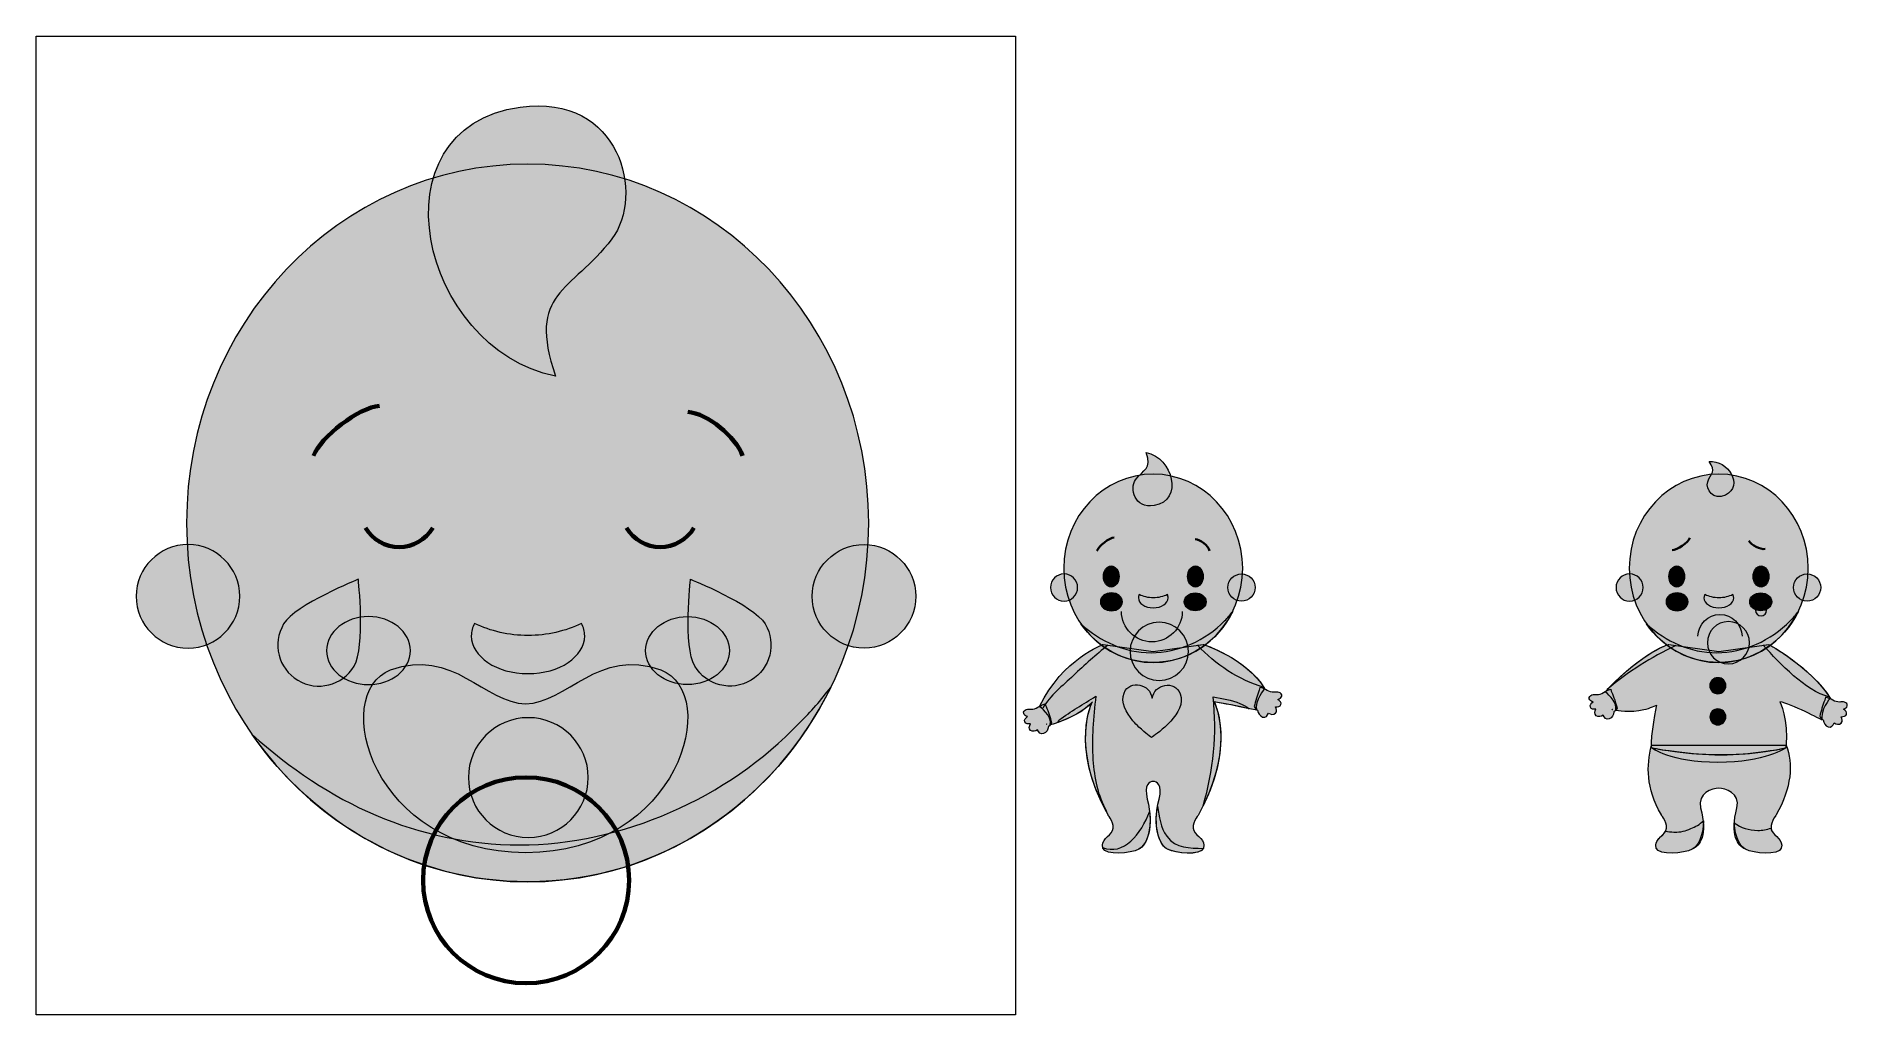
# Model space of a CAD drawing. Header units: inches. Extents: x 0 to 1480, y -800 to 0.
import ezdxf

# ---------------------------------------------------------------- set-up
doc = ezdxf.new("R2010")
doc.units = ezdxf.units.IN
doc.header["$MEASUREMENT"] = 0
doc.layers.add('BACKGROUND', color=7, linetype='Continuous')
doc.layers.add('OBJECTS', color=7, linetype='Continuous')

# ---------------------------------------------------------------- blocks, each defined once
blk = doc.blocks.new('block 3')
at = {"layer": 'OBJECTS', "true_color": 0x5a2a00}
h = blk.add_hatch(color=38, dxfattribs=at)
h.dxf.hatch_style = 2
edge = h.paths.add_edge_path()
edge.add_spline(control_points=[(871.7, -441.7), (871.7, -446.4), (874.5, -450.3), (878.1, -450.3), (881.6, -450.3), (884.5, -446.4), (884.5, -441.7), (884.5, -436.9), (881.6, -433.1), (878.1, -433.1), (874.5, -433.1), (871.7, -436.9), (871.7, -441.7)], knot_values=[0, 0, 0, 0, 1, 1, 1, 2, 2, 2, 3, 3, 3, 4, 4, 4, 4], degree=3, periodic=1)
h = blk.add_hatch(color=38, dxfattribs=at)
h.dxf.hatch_style = 2
edge = h.paths.add_edge_path()
edge.add_spline(control_points=[(940.5, -441.7), (940.5, -446.4), (943.4, -450.3), (946.9, -450.3), (950.5, -450.3), (953.3, -446.4), (953.3, -441.7), (953.3, -436.9), (950.5, -433.1), (946.9, -433.1), (943.4, -433.1), (940.5, -436.9), (940.5, -441.7)], knot_values=[0, 0, 0, 0, 1, 1, 1, 2, 2, 2, 3, 3, 3, 4, 4, 4, 4], degree=3, periodic=1)
at = {"layer": 'OBJECTS', "lineweight": 0}
for points in [[(871.7, -441.7), (871.7, -446.4), (874.5, -450.3), (878.1, -450.3), (881.6, -450.3), (884.5, -446.4), (884.5, -441.7), (884.5, -436.9), (881.6, -433.1), (878.1, -433.1), (874.5, -433.1), (871.7, -436.9), (871.7, -441.7)], [(940.5, -441.7), (940.5, -446.4), (943.4, -450.3), (946.9, -450.3), (950.5, -450.3), (953.3, -446.4), (953.3, -441.7), (953.3, -436.9), (950.5, -433.1), (946.9, -433.1), (943.4, -433.1), (940.5, -436.9), (940.5, -441.7)]]:
    blk.add_open_spline(points, degree=3, knots=[0, 0, 0, 0, 1, 1, 1, 2, 2, 2, 3, 3, 3, 4, 4, 4, 4], dxfattribs=at)
blk = doc.blocks.new('block 4')
at = {"layer": 'OBJECTS', "true_color": 0xffc0ad}
h = blk.add_hatch(color=31, dxfattribs=at)
h.dxf.hatch_style = 2
edge = h.paths.add_edge_path()
edge.add_spline(control_points=[(887.3, -462.4), (887.3, -466.4), (883.2, -469.7), (878.3, -469.7), (873.3, -469.7), (869.3, -466.4), (869.3, -462.4), (869.3, -458.3), (873.3, -455.1), (878.3, -455.1), (883.2, -455.1), (887.3, -458.3), (887.3, -462.4)], knot_values=[0, 0, 0, 0, 1, 1, 1, 2, 2, 2, 3, 3, 3, 4, 4, 4, 4], degree=3, periodic=1)
h = blk.add_hatch(color=31, dxfattribs=at)
h.dxf.hatch_style = 2
edge = h.paths.add_edge_path()
edge.add_spline(control_points=[(937.7, -462.4), (937.7, -466.4), (941.8, -469.7), (946.7, -469.7), (951.7, -469.7), (955.7, -466.4), (955.7, -462.4), (955.7, -458.3), (951.7, -455.1), (946.7, -455.1), (941.8, -455.1), (937.7, -458.3), (937.7, -462.4)], knot_values=[0, 0, 0, 0, 1, 1, 1, 2, 2, 2, 3, 3, 3, 4, 4, 4, 4], degree=3, periodic=1)
at = {"layer": 'OBJECTS', "lineweight": 0}
for points in [[(887.3, -462.4), (887.3, -466.4), (883.2, -469.7), (878.3, -469.7), (873.3, -469.7), (869.3, -466.4), (869.3, -462.4), (869.3, -458.3), (873.3, -455.1), (878.3, -455.1), (883.2, -455.1), (887.3, -458.3), (887.3, -462.4)], [(937.7, -462.4), (937.7, -466.4), (941.8, -469.7), (946.7, -469.7), (951.7, -469.7), (955.7, -466.4), (955.7, -462.4), (955.7, -458.3), (951.7, -455.1), (946.7, -455.1), (941.8, -455.1), (937.7, -458.3), (937.7, -462.4)]]:
    blk.add_open_spline(points, degree=3, knots=[0, 0, 0, 0, 1, 1, 1, 2, 2, 2, 3, 3, 3, 4, 4, 4, 4], dxfattribs=at)
blk = doc.blocks.new('block 5')
at = {"layer": 'OBJECTS', "true_color": 0xb83336}
h = blk.add_hatch(color=15, dxfattribs=at)
h.dxf.hatch_style = 2
edge = h.paths.add_edge_path()
edge.add_spline(control_points=[(936.2, -470.2), (936.2, -483.9), (925.1, -495.1), (911.4, -495.1), (897.7, -495.1), (886.5, -483.9), (886.5, -470.2)], knot_values=[0, 0, 0, 0, 1, 1, 1, 2, 2, 2, 2], degree=3, periodic=0)
edge.add_line((886.5, -470.2), (936.2, -470.2))
at = {"layer": 'OBJECTS', "true_color": 0xfc7e79}
h = blk.add_hatch(color=11, dxfattribs=at)
h.dxf.hatch_style = 2
edge = h.paths.add_edge_path()
edge.add_spline(control_points=[(941.2, -502.9), (941.2, -516.1), (930.5, -526.7), (917.3, -526.7), (904.2, -526.7), (893.5, -516.1), (893.5, -502.9), (893.5, -489.8), (904.2, -479.1), (917.3, -479.1), (930.5, -479.1), (941.2, -489.8), (941.2, -502.9)], knot_values=[0, 0, 0, 0, 1, 1, 1, 2, 2, 2, 3, 3, 3, 4, 4, 4, 4], degree=3, periodic=1)
at = {"layer": 'OBJECTS', "lineweight": 0}
for points, knots in [([(936.2, -470.2), (936.2, -483.9), (925.1, -495.1), (911.4, -495.1), (897.7, -495.1), (886.5, -483.9), (886.5, -470.2)], [0, 0, 0, 0, 1, 1, 1, 2, 2, 2, 2]), ([(941.2, -502.9), (941.2, -516.1), (930.5, -526.7), (917.3, -526.7), (904.2, -526.7), (893.5, -516.1), (893.5, -502.9), (893.5, -489.8), (904.2, -479.1), (917.3, -479.1), (930.5, -479.1), (941.2, -489.8), (941.2, -502.9)], [0, 0, 0, 0, 1, 1, 1, 2, 2, 2, 3, 3, 3, 4, 4, 4, 4])]:
    blk.add_open_spline(points, degree=3, knots=knots, dxfattribs=at)
blk = doc.blocks.new('block 2')
at = {"layer": 'OBJECTS', "true_color": 0xbd916a}
h = blk.add_hatch(color=33, dxfattribs=at)
h.dxf.hatch_style = 2
edge = h.paths.add_edge_path()
edge.add_spline(control_points=[(906.6, -340.4), (911.6, -354), (904.4, -353.9), (898, -362.7), (892.9, -369.8), (897, -386.3), (913.2, -383.7), (937.3, -379.8), (928.6, -344.3), (906.6, -340.4)], knot_values=[0, 0, 0, 0, 1, 1, 1, 2, 2, 2, 3, 3, 3, 3], degree=3, periodic=1)
at = {"layer": 'OBJECTS', "true_color": 0xffd4bc}
h = blk.add_hatch(color=254, dxfattribs=at)
h.dxf.hatch_style = 2
edge = h.paths.add_edge_path()
edge.add_spline(control_points=[(985.5, -435), (985.5, -477.5), (952.8, -512), (912.4, -512), (872, -512), (839.3, -477.5), (839.3, -435), (839.3, -392.4), (872, -358), (912.4, -358), (952.8, -358), (985.5, -392.4), (985.5, -435)], knot_values=[0, 0, 0, 0, 1, 1, 1, 2, 2, 2, 3, 3, 3, 4, 4, 4, 4], degree=3, periodic=1)
at = {"layer": 'OBJECTS', "true_color": 0xffc0ad}
h = blk.add_hatch(color=31, dxfattribs=at)
h.dxf.hatch_style = 2
edge = h.paths.add_edge_path()
edge.add_spline(control_points=[(850.7, -450.7), (850.7, -456.9), (845.7, -461.8), (839.6, -461.8), (833.4, -461.8), (828.5, -456.9), (828.5, -450.7), (828.5, -444.6), (833.4, -439.6), (839.6, -439.6), (845.7, -439.6), (850.7, -444.6), (850.7, -450.7)], knot_values=[0, 0, 0, 0, 1, 1, 1, 2, 2, 2, 3, 3, 3, 4, 4, 4, 4], degree=3, periodic=1)
h = blk.add_hatch(color=31, dxfattribs=at)
h.dxf.hatch_style = 2
edge = h.paths.add_edge_path()
edge.add_spline(control_points=[(973.4, -450.7), (973.4, -456.9), (978.4, -461.8), (984.5, -461.8), (990.7, -461.8), (995.7, -456.9), (995.7, -450.7), (995.7, -444.6), (990.7, -439.6), (984.5, -439.6), (978.4, -439.6), (973.4, -444.6), (973.4, -450.7)], knot_values=[0, 0, 0, 0, 1, 1, 1, 2, 2, 2, 3, 3, 3, 4, 4, 4, 4], degree=3, periodic=1)
at = {"layer": 'OBJECTS', "true_color": 0x191919}
h = blk.add_hatch(color=250, dxfattribs=at)
h.dxf.hatch_style = 2
edge = h.paths.add_edge_path()
edge.add_spline(control_points=[(912.5, -459.1), (916.6, -459.1), (920.5, -458.2), (924, -456.5), (924.4, -457.4), (924.6, -458.3), (924.6, -459.2), (924.6, -463.7), (919.2, -467.3), (912.5, -467.3), (905.8, -467.3), (900.3, -463.7), (900.3, -459.2), (900.3, -458.3), (900.6, -457.4), (901, -456.5), (904.5, -458.2), (908.4, -459.1), (912.5, -459.1)], knot_values=[0, 0, 0, 0, 1, 1, 1, 2, 2, 2, 3, 3, 3, 4, 4, 4, 5, 5, 5, 6, 6, 6, 6], degree=3, periodic=1)
at = {"layer": 'OBJECTS', "true_color": 0xffc0ad}
h = blk.add_hatch(color=31, dxfattribs=at)
h.dxf.hatch_style = 2
edge = h.paths.add_edge_path()
edge.add_spline(control_points=[(970.7, -477.9), (955.3, -494.1), (932.5, -504), (910.7, -504), (888.9, -504), (869.5, -494.9), (853.3, -480.4), (866.6, -499.5), (888.1, -512), (912.4, -512), (940.7, -512), (965.3, -495), (977.4, -470.2), (975.4, -472.9), (973.2, -475.5), (970.7, -477.9)], knot_values=[0, 0, 0, 0, 1, 1, 1, 2, 2, 2, 3, 3, 3, 4, 4, 4, 5, 5, 5, 5], degree=3, periodic=1)
at = {"layer": 'OBJECTS', "true_color": 0xffefca}
h = blk.add_hatch(color=254, dxfattribs=at)
h.dxf.hatch_style = 2
edge = h.paths.add_edge_path()
edge.add_spline(control_points=[(1003.4, -533.2), (988.5, -508.5), (953.3, -497.2), (953.3, -497.2), (953.3, -497.2), (912.4, -503), (912.4, -503), (912.4, -503), (871.5, -497.2), (871.5, -497.2), (871.5, -497.2), (838.6, -509), (819.5, -547.9), (819.5, -547.9), (830, -555.4), (828.3, -563.1), (828.3, -563.1), (853.3, -556), (862.7, -544.1), (862.7, -544.1), (844, -580), (875.5, -636.6), (875.5, -636.6), (881.6, -644.6), (879.2, -649.4), (876.8, -654.2), (869.2, -657.2), (871.3, -663.7), (873.4, -670.2), (894.1, -667.9), (900.6, -664.7), (907.1, -661.5), (913.4, -646.4), (907.6, -623.7), (904.6, -611.9), (909.5, -609.2), (912.4, -609.2), (915.3, -609.2), (920.2, -611.9), (917.2, -623.7), (911.4, -646.4), (917.8, -661.5), (924.2, -664.7), (930.7, -667.9), (951.4, -670.2), (953.5, -663.7), (955.6, -657.2), (948, -654.2), (945.6, -649.4), (943.2, -644.6), (949.3, -636.6), (949.3, -636.6), (980.8, -580), (962.2, -544.1), (962.2, -544.1), (971.5, -545.7), (996.7, -551), (996.7, -551), (995, -543.3), (1003.4, -533.2), (1003.4, -533.2)], knot_values=[0, 0, 0, 0, 1, 1, 1, 2, 2, 2, 3, 3, 3, 4, 4, 4, 5, 5, 5, 6, 6, 6, 7, 7, 7, 8, 8, 8, 9, 9, 9, 10, 10, 10, 11, 11, 11, 12, 12, 12, 13, 13, 13, 14, 14, 14, 15, 15, 15, 16, 16, 16, 17, 17, 17, 18, 18, 18, 19, 19, 19, 20, 20, 20, 20], degree=3, periodic=1)
at = {"layer": 'OBJECTS', "true_color": 0xffda7b}
h = blk.add_hatch(color=41, dxfattribs=at)
h.dxf.hatch_style = 2
edge = h.paths.add_edge_path()
edge.add_spline(control_points=[(822.2, -549.4), (828.2, -538.9), (838.5, -530.9), (847.2, -522.7), (856.3, -514), (865.7, -505.7), (875.4, -497.8), (875.4, -497.8), (871.5, -497.2), (871.5, -497.2), (871.5, -497.2), (838.6, -509), (819.5, -547.9), (819.5, -547.9), (820.5, -548.7), (821.9, -549.9), (822, -549.8), (822.1, -549.6), (822.2, -549.4)], knot_values=[0, 0, 0, 0, 1, 1, 1, 2, 2, 2, 3, 3, 3, 4, 4, 4, 5, 5, 5, 6, 6, 6, 6], degree=3, periodic=1)
h = blk.add_hatch(color=41, dxfattribs=at)
h.dxf.hatch_style = 2
edge = h.paths.add_edge_path()
edge.add_spline(control_points=[(1002.8, -532.3), (987.7, -508.2), (953.3, -497.2), (953.3, -497.2), (953.3, -497.2), (948.7, -497.9), (948.7, -497.9), (962.9, -513.4), (982.6, -526.6), (1002.8, -532.3)], knot_values=[0, 0, 0, 0, 1, 1, 1, 2, 2, 2, 3, 3, 3, 3], degree=3, periodic=1)
h = blk.add_hatch(color=41, dxfattribs=at)
h.dxf.hatch_style = 2
edge = h.paths.add_edge_path()
edge.add_spline(control_points=[(900.8, -564.8), (906.1, -569.9), (911, -573.3), (911, -573.3), (911, -573.3), (916.2, -569.9), (921.8, -564.8), (923.5, -563.3), (925.1, -561.7), (926.7, -559.9), (932.6, -553.4), (937.4, -545.3), (934.5, -537.7), (930.1, -526), (913.2, -529.7), (911.5, -541.2), (910.2, -529.7), (893.4, -525.4), (888.6, -537), (885.5, -544.5), (890.1, -552.9), (895.9, -559.7), (897.5, -561.5), (899.2, -563.3), (900.8, -564.8)], knot_values=[0, 0, 0, 0, 1, 1, 1, 2, 2, 2, 3, 3, 3, 4, 4, 4, 5, 5, 5, 6, 6, 6, 7, 7, 7, 8, 8, 8, 8], degree=3, periodic=1)
at = {"layer": 'OBJECTS', "true_color": 0xffd4bc}
h = blk.add_hatch(color=254, dxfattribs=at)
h.dxf.hatch_style = 2
edge = h.paths.add_edge_path()
edge.add_spline(control_points=[(999, -534.7), (999.3, -533.9), (999.5, -533.1), (999.6, -532.3), (1001.7, -532.9), (1003.6, -533.7), (1005.6, -534.8), (1007.5, -535.9), (1009.1, -536.4), (1011.2, -536.3), (1012.6, -536.3), (1013.8, -536), (1015.2, -536.5), (1016.4, -536.9), (1017.8, -538), (1017.4, -539.5), (1017.1, -540.8), (1015.7, -541.6), (1014.3, -542.2), (1015.9, -543.2), (1017.3, -544.7), (1016.8, -546.4), (1016.2, -548), (1014.1, -548.4), (1012.3, -548.3), (1013.2, -550.1), (1013.9, -552.1), (1012.3, -553.5), (1010.5, -555.2), (1008.4, -554.5), (1006.6, -553.3), (1005.9, -555.5), (1004.2, -557.6), (1001.8, -556.6), (999.5, -555.7), (997.9, -553.4), (997.7, -551), (996.4, -550.3), (995.6, -549.3), (994.9, -548), (996, -543.5), (997.2, -539), (999, -534.7)], knot_values=[0, 0, 0, 0, 1, 1, 1, 2, 2, 2, 3, 3, 3, 4, 4, 4, 5, 5, 5, 6, 6, 6, 7, 7, 7, 8, 8, 8, 9, 9, 9, 10, 10, 10, 11, 11, 11, 12, 12, 12, 13, 13, 13, 14, 14, 14, 14], degree=3, periodic=1)
h = blk.add_hatch(color=254, dxfattribs=at)
h.dxf.hatch_style = 2
edge = h.paths.add_edge_path()
edge.add_spline(control_points=[(824.9, -548.1), (824.5, -547.3), (824.3, -546.5), (824.1, -545.8), (822, -546.4), (820.2, -547.3), (818.2, -548.5), (816.3, -549.7), (814.8, -550.3), (812.7, -550.2), (811.3, -550.2), (810.1, -550), (808.7, -550.5), (807.5, -551.1), (806.2, -552.1), (806.6, -553.7), (806.9, -554.9), (808.4, -555.7), (809.8, -556.2), (808.3, -557.3), (806.9, -558.8), (807.5, -560.5), (808.2, -562.1), (810.3, -562.4), (812.1, -562.2), (811.2, -564), (810.6, -566.1), (812.2, -567.5), (814.1, -569), (816.2, -568.2), (817.9, -567), (818.8, -569.1), (820.5, -571.2), (822.9, -570.1), (825.2, -569.1), (826.7, -566.8), (826.8, -564.3), (828, -563.6), (828.8, -562.6), (829.4, -561.2), (828.1, -556.7), (826.8, -552.3), (824.9, -548.1)], knot_values=[0, 0, 0, 0, 1, 1, 1, 2, 2, 2, 3, 3, 3, 4, 4, 4, 5, 5, 5, 6, 6, 6, 7, 7, 7, 8, 8, 8, 9, 9, 9, 10, 10, 10, 11, 11, 11, 12, 12, 12, 13, 13, 13, 14, 14, 14, 14], degree=3, periodic=1)
at = {"layer": 'OBJECTS', "true_color": 0xffda7b}
h = blk.add_hatch(color=41, dxfattribs=at)
h.dxf.hatch_style = 2
edge = h.paths.add_edge_path()
edge.add_spline(control_points=[(874, -633.8), (874.1, -633.7), (874.1, -633.6), (874.2, -633.5), (874.2, -633.4), (874.2, -633.4), (874.2, -633.4), (867.1, -620.8), (864.2, -606), (863.2, -591.6), (862, -574.2), (863.7, -556.9), (865.5, -539.6), (855.5, -546), (845.1, -551.9), (835.5, -559), (835.3, -559.5), (835.1, -560), (834.9, -560.5), (834.9, -560.7), (834.8, -560.8), (834.7, -561), (842.8, -558), (856.3, -552.2), (862.7, -544.1), (862.7, -544.1), (844.6, -578.8), (874, -633.8)], knot_values=[0, 0, 0, 0, 1, 1, 1, 2, 2, 2, 3, 3, 3, 4, 4, 4, 5, 5, 5, 6, 6, 6, 7, 7, 7, 8, 8, 8, 9, 9, 9, 9], degree=3, periodic=1)
h = blk.add_hatch(color=41, dxfattribs=at)
h.dxf.hatch_style = 2
edge = h.paths.add_edge_path()
edge.add_spline(control_points=[(990.9, -549.8), (988.5, -548.1), (985.9, -546.6), (983.2, -545.4), (976.6, -542.5), (968.9, -541.3), (961.4, -540.2), (964.7, -570.3), (961.8, -600.2), (953.1, -629.3), (979.2, -576.9), (962.2, -544.1), (962.2, -544.1), (968.7, -545.2), (982.9, -548.1), (990.9, -549.8)], knot_values=[0, 0, 0, 0, 1, 1, 1, 2, 2, 2, 3, 3, 3, 4, 4, 4, 5, 5, 5, 5], degree=3, periodic=1)
at = {"layer": 'OBJECTS', "true_color": 0xffd4bc}
h = blk.add_hatch(color=254, dxfattribs=at)
h.dxf.hatch_style = 2
edge = h.paths.add_edge_path()
edge.add_spline(control_points=[(825.5, -562.4), (825.4, -562.4), (825.3, -562.5), (825.2, -562.5), (825.2, -562.4), (825.3, -562.3), (825.3, -562.2), (825.4, -562.3), (825.4, -562.3), (825.5, -562.4)], knot_values=[0, 0, 0, 0, 1, 1, 1, 2, 2, 2, 3, 3, 3, 3], degree=3, periodic=1)
at = {"layer": 'OBJECTS', "true_color": 0xffda7b}
h = blk.add_hatch(color=41, dxfattribs=at)
h.dxf.hatch_style = 2
edge = h.paths.add_edge_path()
edge.add_spline(control_points=[(871.1, -663.1), (871.2, -663.3), (871.2, -663.5), (871.3, -663.7), (873.4, -670.2), (894.1, -667.9), (900.6, -664.7), (906, -662), (911.3, -651), (909.5, -634.1), (902.7, -651.8), (887.9, -670.6), (871.1, -663.1)], knot_values=[0, 0, 0, 0, 1, 1, 1, 2, 2, 2, 3, 3, 3, 4, 4, 4, 4], degree=3, periodic=1)
h = blk.add_hatch(color=41, dxfattribs=at)
h.dxf.hatch_style = 2
edge = h.paths.add_edge_path()
edge.add_spline(control_points=[(923.5, -654.1), (918.2, -646.9), (917.3, -638), (916, -629.4), (912.5, -648.9), (918.3, -661.8), (924.2, -664.7), (930.6, -667.8), (950.8, -670.2), (953.4, -664), (942.3, -663.6), (930.9, -664.2), (923.5, -654.1)], knot_values=[0, 0, 0, 0, 1, 1, 1, 2, 2, 2, 3, 3, 3, 4, 4, 4, 4], degree=3, periodic=1)
at = {"layer": 'OBJECTS', "lineweight": 0}
for points, knots in [([(906.6, -340.4), (911.6, -354), (904.4, -353.9), (898, -362.7), (892.9, -369.8), (897, -386.3), (913.2, -383.7), (937.3, -379.8), (928.6, -344.3), (906.6, -340.4)], [0, 0, 0, 0, 1, 1, 1, 2, 2, 2, 3, 3, 3, 3]), ([(985.5, -435), (985.5, -477.5), (952.8, -512), (912.4, -512), (872, -512), (839.3, -477.5), (839.3, -435), (839.3, -392.4), (872, -358), (912.4, -358), (952.8, -358), (985.5, -392.4), (985.5, -435)], [0, 0, 0, 0, 1, 1, 1, 2, 2, 2, 3, 3, 3, 4, 4, 4, 4]), ([(850.7, -450.7), (850.7, -456.9), (845.7, -461.8), (839.6, -461.8), (833.4, -461.8), (828.5, -456.9), (828.5, -450.7), (828.5, -444.6), (833.4, -439.6), (839.6, -439.6), (845.7, -439.6), (850.7, -444.6), (850.7, -450.7)], [0, 0, 0, 0, 1, 1, 1, 2, 2, 2, 3, 3, 3, 4, 4, 4, 4]), ([(973.4, -450.7), (973.4, -456.9), (978.4, -461.8), (984.5, -461.8), (990.7, -461.8), (995.7, -456.9), (995.7, -450.7), (995.7, -444.6), (990.7, -439.6), (984.5, -439.6), (978.4, -439.6), (973.4, -444.6), (973.4, -450.7)], [0, 0, 0, 0, 1, 1, 1, 2, 2, 2, 3, 3, 3, 4, 4, 4, 4]), ([(912.5, -459.1), (916.6, -459.1), (920.5, -458.2), (924, -456.5), (924.4, -457.4), (924.6, -458.3), (924.6, -459.2), (924.6, -463.7), (919.2, -467.3), (912.5, -467.3), (905.8, -467.3), (900.3, -463.7), (900.3, -459.2), (900.3, -458.3), (900.6, -457.4), (901, -456.5), (904.5, -458.2), (908.4, -459.1), (912.5, -459.1)], [0, 0, 0, 0, 1, 1, 1, 2, 2, 2, 3, 3, 3, 4, 4, 4, 5, 5, 5, 6, 6, 6, 6]), ([(970.7, -477.9), (955.3, -494.1), (932.5, -504), (910.7, -504), (888.9, -504), (869.5, -494.9), (853.3, -480.4), (866.6, -499.5), (888.1, -512), (912.4, -512), (940.7, -512), (965.3, -495), (977.4, -470.2), (975.4, -472.9), (973.2, -475.5), (970.7, -477.9)], [0, 0, 0, 0, 1, 1, 1, 2, 2, 2, 3, 3, 3, 4, 4, 4, 5, 5, 5, 5]), ([(1003.4, -533.2), (988.5, -508.5), (953.3, -497.2), (953.3, -497.2), (953.3, -497.2), (912.4, -503), (912.4, -503), (912.4, -503), (871.5, -497.2), (871.5, -497.2), (871.5, -497.2), (838.6, -509), (819.5, -547.9), (819.5, -547.9), (830, -555.4), (828.3, -563.1), (828.3, -563.1), (853.3, -556), (862.7, -544.1), (862.7, -544.1), (844, -580), (875.5, -636.6), (875.5, -636.6), (881.6, -644.6), (879.2, -649.4), (876.8, -654.2), (869.2, -657.2), (871.3, -663.7), (873.4, -670.2), (894.1, -667.9), (900.6, -664.7), (907.1, -661.5), (913.4, -646.4), (907.6, -623.7), (904.6, -611.9), (909.5, -609.2), (912.4, -609.2), (915.3, -609.2), (920.2, -611.9), (917.2, -623.7), (911.4, -646.4), (917.8, -661.5), (924.2, -664.7), (930.7, -667.9), (951.4, -670.2), (953.5, -663.7), (955.6, -657.2), (948, -654.2), (945.6, -649.4), (943.2, -644.6), (949.3, -636.6), (949.3, -636.6), (980.8, -580), (962.2, -544.1), (962.2, -544.1), (971.5, -545.7), (996.7, -551), (996.7, -551), (995, -543.3), (1003.4, -533.2), (1003.4, -533.2)], [0, 0, 0, 0, 1, 1, 1, 2, 2, 2, 3, 3, 3, 4, 4, 4, 5, 5, 5, 6, 6, 6, 7, 7, 7, 8, 8, 8, 9, 9, 9, 10, 10, 10, 11, 11, 11, 12, 12, 12, 13, 13, 13, 14, 14, 14, 15, 15, 15, 16, 16, 16, 17, 17, 17, 18, 18, 18, 19, 19, 19, 20, 20, 20, 20]), ([(822.2, -549.4), (828.2, -538.9), (838.5, -530.9), (847.2, -522.7), (856.3, -514), (865.7, -505.7), (875.4, -497.8), (875.4, -497.8), (871.5, -497.2), (871.5, -497.2), (871.5, -497.2), (838.6, -509), (819.5, -547.9), (819.5, -547.9), (820.5, -548.7), (821.9, -549.9), (822, -549.8), (822.1, -549.6), (822.2, -549.4)], [0, 0, 0, 0, 1, 1, 1, 2, 2, 2, 3, 3, 3, 4, 4, 4, 5, 5, 5, 6, 6, 6, 6]), ([(1002.8, -532.3), (987.7, -508.2), (953.3, -497.2), (953.3, -497.2), (953.3, -497.2), (948.7, -497.9), (948.7, -497.9), (962.9, -513.4), (982.6, -526.6), (1002.8, -532.3)], [0, 0, 0, 0, 1, 1, 1, 2, 2, 2, 3, 3, 3, 3]), ([(900.8, -564.8), (906.1, -569.9), (911, -573.3), (911, -573.3), (911, -573.3), (916.2, -569.9), (921.8, -564.8), (923.5, -563.3), (925.1, -561.7), (926.7, -559.9), (932.6, -553.4), (937.4, -545.3), (934.5, -537.7), (930.1, -526), (913.2, -529.7), (911.5, -541.2), (910.2, -529.7), (893.4, -525.4), (888.6, -537), (885.5, -544.5), (890.1, -552.9), (895.9, -559.7), (897.5, -561.5), (899.2, -563.3), (900.8, -564.8)], [0, 0, 0, 0, 1, 1, 1, 2, 2, 2, 3, 3, 3, 4, 4, 4, 5, 5, 5, 6, 6, 6, 7, 7, 7, 8, 8, 8, 8]), ([(999, -534.7), (999.3, -533.9), (999.5, -533.1), (999.6, -532.3), (1001.7, -532.9), (1003.6, -533.7), (1005.6, -534.8), (1007.5, -535.9), (1009.1, -536.4), (1011.2, -536.3), (1012.6, -536.3), (1013.8, -536), (1015.2, -536.5), (1016.4, -536.9), (1017.8, -538), (1017.4, -539.5), (1017.1, -540.8), (1015.7, -541.6), (1014.3, -542.2), (1015.9, -543.2), (1017.3, -544.7), (1016.8, -546.4), (1016.2, -548), (1014.1, -548.4), (1012.3, -548.3), (1013.2, -550.1), (1013.9, -552.1), (1012.3, -553.5), (1010.5, -555.2), (1008.4, -554.5), (1006.6, -553.3), (1005.9, -555.5), (1004.2, -557.6), (1001.8, -556.6), (999.5, -555.7), (997.9, -553.4), (997.7, -551), (996.4, -550.3), (995.6, -549.3), (994.9, -548), (996, -543.5), (997.2, -539), (999, -534.7)], [0, 0, 0, 0, 1, 1, 1, 2, 2, 2, 3, 3, 3, 4, 4, 4, 5, 5, 5, 6, 6, 6, 7, 7, 7, 8, 8, 8, 9, 9, 9, 10, 10, 10, 11, 11, 11, 12, 12, 12, 13, 13, 13, 14, 14, 14, 14]), ([(824.9, -548.1), (824.5, -547.3), (824.3, -546.5), (824.1, -545.8), (822, -546.4), (820.2, -547.3), (818.2, -548.5), (816.3, -549.7), (814.8, -550.3), (812.7, -550.2), (811.3, -550.2), (810.1, -550), (808.7, -550.5), (807.5, -551.1), (806.2, -552.1), (806.6, -553.7), (806.9, -554.9), (808.4, -555.7), (809.8, -556.2), (808.3, -557.3), (806.9, -558.8), (807.5, -560.5), (808.2, -562.1), (810.3, -562.4), (812.1, -562.2), (811.2, -564), (810.6, -566.1), (812.2, -567.5), (814.1, -569), (816.2, -568.2), (817.9, -567), (818.8, -569.1), (820.5, -571.2), (822.9, -570.1), (825.2, -569.1), (826.7, -566.8), (826.8, -564.3), (828, -563.6), (828.8, -562.6), (829.4, -561.2), (828.1, -556.7), (826.8, -552.3), (824.9, -548.1)], [0, 0, 0, 0, 1, 1, 1, 2, 2, 2, 3, 3, 3, 4, 4, 4, 5, 5, 5, 6, 6, 6, 7, 7, 7, 8, 8, 8, 9, 9, 9, 10, 10, 10, 11, 11, 11, 12, 12, 12, 13, 13, 13, 14, 14, 14, 14]), ([(874, -633.8), (874.1, -633.7), (874.1, -633.6), (874.2, -633.5), (874.2, -633.4), (874.2, -633.4), (874.2, -633.4), (867.1, -620.8), (864.2, -606), (863.2, -591.6), (862, -574.2), (863.7, -556.9), (865.5, -539.6), (855.5, -546), (845.1, -551.9), (835.5, -559), (835.3, -559.5), (835.1, -560), (834.9, -560.5), (834.9, -560.7), (834.8, -560.8), (834.7, -561), (842.8, -558), (856.3, -552.2), (862.7, -544.1), (862.7, -544.1), (844.6, -578.8), (874, -633.8)], [0, 0, 0, 0, 1, 1, 1, 2, 2, 2, 3, 3, 3, 4, 4, 4, 5, 5, 5, 6, 6, 6, 7, 7, 7, 8, 8, 8, 9, 9, 9, 9]), ([(990.9, -549.8), (988.5, -548.1), (985.9, -546.6), (983.2, -545.4), (976.6, -542.5), (968.9, -541.3), (961.4, -540.2), (964.7, -570.3), (961.8, -600.2), (953.1, -629.3), (979.2, -576.9), (962.2, -544.1), (962.2, -544.1), (968.7, -545.2), (982.9, -548.1), (990.9, -549.8)], [0, 0, 0, 0, 1, 1, 1, 2, 2, 2, 3, 3, 3, 4, 4, 4, 5, 5, 5, 5]), ([(825.5, -562.4), (825.4, -562.4), (825.3, -562.5), (825.2, -562.5), (825.2, -562.4), (825.3, -562.3), (825.3, -562.2), (825.4, -562.3), (825.4, -562.3), (825.5, -562.4)], [0, 0, 0, 0, 1, 1, 1, 2, 2, 2, 3, 3, 3, 3]), ([(871.1, -663.1), (871.2, -663.3), (871.2, -663.5), (871.3, -663.7), (873.4, -670.2), (894.1, -667.9), (900.6, -664.7), (906, -662), (911.3, -651), (909.5, -634.1), (902.7, -651.8), (887.9, -670.6), (871.1, -663.1)], [0, 0, 0, 0, 1, 1, 1, 2, 2, 2, 3, 3, 3, 4, 4, 4, 4]), ([(923.5, -654.1), (918.2, -646.9), (917.3, -638), (916, -629.4), (912.5, -648.9), (918.3, -661.8), (924.2, -664.7), (930.6, -667.8), (950.8, -670.2), (953.4, -664), (942.3, -663.6), (930.9, -664.2), (923.5, -654.1)], [0, 0, 0, 0, 1, 1, 1, 2, 2, 2, 3, 3, 3, 4, 4, 4, 4])]:
    blk.add_open_spline(points, degree=3, knots=knots, dxfattribs=at)
at = {"layer": 'OBJECTS', "color": 33, "lineweight": 35, "true_color": 0xbd916a}
for points in [[(880.6, -409.8), (876.3, -410.1), (868, -416.5), (866.5, -420.6)], [(946.7, -411.1), (951.1, -411.5), (957.1, -416.5), (958.5, -420.6)]]:
    blk.add_open_spline(points, degree=3, dxfattribs=at)
at = {"layer": 'OBJECTS'}
for name in ['block 3', 'block 4', 'block 5']:
    blk.add_blockref(name, (0, 0), dxfattribs=at)
blk = doc.blocks.new('block 6')
at = {"layer": 'OBJECTS', "true_color": 0x5a2a00}
h = blk.add_hatch(color=38, dxfattribs=at)
h.dxf.hatch_style = 2
edge = h.paths.add_edge_path()
edge.add_spline(control_points=[(1333.7, -441.7), (1333.7, -446.4), (1336.5, -450.3), (1340.1, -450.3), (1343.6, -450.3), (1346.5, -446.4), (1346.5, -441.7), (1346.5, -436.9), (1343.6, -433.1), (1340.1, -433.1), (1336.5, -433.1), (1333.7, -436.9), (1333.7, -441.7)], knot_values=[0, 0, 0, 0, 1, 1, 1, 2, 2, 2, 3, 3, 3, 4, 4, 4, 4], degree=3, periodic=1)
h = blk.add_hatch(color=38, dxfattribs=at)
h.dxf.hatch_style = 2
edge = h.paths.add_edge_path()
edge.add_spline(control_points=[(1402.5, -441.7), (1402.5, -446.4), (1405.4, -450.3), (1408.9, -450.3), (1412.5, -450.3), (1415.3, -446.4), (1415.3, -441.7), (1415.3, -436.9), (1412.5, -433.1), (1408.9, -433.1), (1405.4, -433.1), (1402.5, -436.9), (1402.5, -441.7)], knot_values=[0, 0, 0, 0, 1, 1, 1, 2, 2, 2, 3, 3, 3, 4, 4, 4, 4], degree=3, periodic=1)
at = {"layer": 'OBJECTS', "lineweight": 0}
for points in [[(1333.7, -441.7), (1333.7, -446.4), (1336.5, -450.3), (1340.1, -450.3), (1343.6, -450.3), (1346.5, -446.4), (1346.5, -441.7), (1346.5, -436.9), (1343.6, -433.1), (1340.1, -433.1), (1336.5, -433.1), (1333.7, -436.9), (1333.7, -441.7)], [(1402.5, -441.7), (1402.5, -446.4), (1405.4, -450.3), (1408.9, -450.3), (1412.5, -450.3), (1415.3, -446.4), (1415.3, -441.7), (1415.3, -436.9), (1412.5, -433.1), (1408.9, -433.1), (1405.4, -433.1), (1402.5, -436.9), (1402.5, -441.7)]]:
    blk.add_open_spline(points, degree=3, knots=[0, 0, 0, 0, 1, 1, 1, 2, 2, 2, 3, 3, 3, 4, 4, 4, 4], dxfattribs=at)
blk = doc.blocks.new('block 7')
at = {"layer": 'OBJECTS', "true_color": 0xffc0ad}
h = blk.add_hatch(color=31, dxfattribs=at)
h.dxf.hatch_style = 2
edge = h.paths.add_edge_path()
edge.add_spline(control_points=[(1349.3, -462.4), (1349.3, -466.4), (1345.2, -469.7), (1340.3, -469.7), (1335.3, -469.7), (1331.3, -466.4), (1331.3, -462.4), (1331.3, -458.3), (1335.3, -455.1), (1340.3, -455.1), (1345.2, -455.1), (1349.3, -458.3), (1349.3, -462.4)], knot_values=[0, 0, 0, 0, 1, 1, 1, 2, 2, 2, 3, 3, 3, 4, 4, 4, 4], degree=3, periodic=1)
h = blk.add_hatch(color=31, dxfattribs=at)
h.dxf.hatch_style = 2
edge = h.paths.add_edge_path()
edge.add_spline(control_points=[(1399.7, -462.4), (1399.7, -466.4), (1403.8, -469.7), (1408.7, -469.7), (1413.7, -469.7), (1417.7, -466.4), (1417.7, -462.4), (1417.7, -458.3), (1413.7, -455.1), (1408.7, -455.1), (1403.8, -455.1), (1399.7, -458.3), (1399.7, -462.4)], knot_values=[0, 0, 0, 0, 1, 1, 1, 2, 2, 2, 3, 3, 3, 4, 4, 4, 4], degree=3, periodic=1)
at = {"layer": 'OBJECTS', "lineweight": 0}
for points in [[(1349.3, -462.4), (1349.3, -466.4), (1345.2, -469.7), (1340.3, -469.7), (1335.3, -469.7), (1331.3, -466.4), (1331.3, -462.4), (1331.3, -458.3), (1335.3, -455.1), (1340.3, -455.1), (1345.2, -455.1), (1349.3, -458.3), (1349.3, -462.4)], [(1399.7, -462.4), (1399.7, -466.4), (1403.8, -469.7), (1408.7, -469.7), (1413.7, -469.7), (1417.7, -466.4), (1417.7, -462.4), (1417.7, -458.3), (1413.7, -455.1), (1408.7, -455.1), (1403.8, -455.1), (1399.7, -458.3), (1399.7, -462.4)]]:
    blk.add_open_spline(points, degree=3, knots=[0, 0, 0, 0, 1, 1, 1, 2, 2, 2, 3, 3, 3, 4, 4, 4, 4], dxfattribs=at)
blk = doc.blocks.new('block 8')
at = {"layer": 'OBJECTS', "true_color": 0xb83336}
h = blk.add_hatch(color=15, dxfattribs=at)
h.dxf.hatch_style = 2
edge = h.paths.add_edge_path()
edge.add_spline(control_points=[(1357.4, -490.6), (1357.4, -480.7), (1365.5, -472.7), (1375.4, -472.7), (1385.3, -472.7), (1393.4, -480.7), (1393.4, -490.6)], knot_values=[0, 0, 0, 0, 1, 1, 1, 2, 2, 2, 2], degree=3, periodic=0)
edge.add_line((1393.4, -490.6), (1357.4, -490.6))
at = {"layer": 'OBJECTS', "true_color": 0xfc7e79}
h = blk.add_hatch(color=11, dxfattribs=at)
h.dxf.hatch_style = 2
edge = h.paths.add_edge_path()
edge.add_spline(control_points=[(1365.1, -495.9), (1365.1, -486.3), (1372.8, -478.6), (1382.3, -478.6), (1391.8, -478.6), (1399.5, -486.3), (1399.5, -495.9), (1399.5, -505.4), (1391.8, -513.1), (1382.3, -513.1), (1372.8, -513.1), (1365.1, -505.4), (1365.1, -495.9)], knot_values=[0, 0, 0, 0, 1, 1, 1, 2, 2, 2, 3, 3, 3, 4, 4, 4, 4], degree=3, periodic=1)
at = {"layer": 'OBJECTS', "lineweight": 0}
for points, knots in [([(1357.4, -490.6), (1357.4, -480.7), (1365.5, -472.7), (1375.4, -472.7), (1385.3, -472.7), (1393.4, -480.7), (1393.4, -490.6)], [0, 0, 0, 0, 1, 1, 1, 2, 2, 2, 2]), ([(1365.1, -495.9), (1365.1, -486.3), (1372.8, -478.6), (1382.3, -478.6), (1391.8, -478.6), (1399.5, -486.3), (1399.5, -495.9), (1399.5, -505.4), (1391.8, -513.1), (1382.3, -513.1), (1372.8, -513.1), (1365.1, -505.4), (1365.1, -495.9)], [0, 0, 0, 0, 1, 1, 1, 2, 2, 2, 3, 3, 3, 4, 4, 4, 4])]:
    blk.add_open_spline(points, degree=3, knots=knots, dxfattribs=at)

msp = doc.modelspace()

# ---------------------------------------------------------------- hatches: boundary and pattern name
at = {"layer": 'OBJECTS', "true_color": 0xbd916a}
h = msp.add_hatch(color=33, dxfattribs=at)
h.dxf.hatch_style = 2
edge = h.paths.add_edge_path()
edge.add_spline(control_points=[(424.2, -277.9), (400.5, -208.6), (436.7, -209.7), (470.3, -165.6), (497, -130.6), (477.7, -46.7), (395.4, -58), (273.2, -74.9), (313.3, -255.7), (424.2, -277.9)], knot_values=[0, 0, 0, 0, 1, 1, 1, 2, 2, 2, 3, 3, 3, 3], degree=3, periodic=1)
at = {"layer": 'OBJECTS', "true_color": 0xffd4bc}
h = msp.add_hatch(color=254, dxfattribs=at)
h.dxf.hatch_style = 2
edge = h.paths.add_edge_path()
edge.add_spline(control_points=[(680, -398), (680, -560), (555.3, -691.3), (401.4, -691.3), (247.5, -691.3), (122.8, -560), (122.8, -398), (122.8, -235.9), (247.5, -104.6), (401.4, -104.6), (555.3, -104.6), (680, -235.9), (680, -398)], knot_values=[0, 0, 0, 0, 1, 1, 1, 2, 2, 2, 3, 3, 3, 4, 4, 4, 4], degree=3, periodic=1)
at = {"layer": 'OBJECTS', "true_color": 0xebad6b}
h = msp.add_hatch(color=21, dxfattribs=at)
h.dxf.hatch_style = 2
edge = h.paths.add_edge_path()
edge.add_spline(control_points=[(1366.5, -347.8), (1372.6, -355.8), (1367.9, -357.2), (1365.4, -364.4), (1363.5, -370.2), (1369.7, -380.2), (1379.9, -375.1), (1395, -367.6), (1381.9, -345.8), (1366.5, -347.8)], knot_values=[0, 0, 0, 0, 1, 1, 1, 2, 2, 2, 3, 3, 3, 3], degree=3, periodic=1)
at = {"layer": 'OBJECTS', "true_color": 0xffd4bc}
h = msp.add_hatch(color=254, dxfattribs=at)
h.dxf.hatch_style = 2
edge = h.paths.add_edge_path()
edge.add_spline(control_points=[(1447.5, -435), (1447.5, -477.5), (1414.8, -512), (1374.4, -512), (1334, -512), (1301.3, -477.5), (1301.3, -435), (1301.3, -392.4), (1334, -358), (1374.4, -358), (1414.8, -358), (1447.5, -392.4), (1447.5, -435)], knot_values=[0, 0, 0, 0, 1, 1, 1, 2, 2, 2, 3, 3, 3, 4, 4, 4, 4], degree=3, periodic=1)
at = {"layer": 'OBJECTS', "true_color": 0xffc0ad}
h = msp.add_hatch(color=31, dxfattribs=at)
h.dxf.hatch_style = 2
edge = h.paths.add_edge_path()
edge.add_spline(control_points=[(166.3, -457.9), (166.3, -481.3), (147.4, -500.3), (124, -500.3), (100.6, -500.3), (81.6, -481.3), (81.6, -457.9), (81.6, -434.5), (100.6, -415.6), (124, -415.6), (147.4, -415.6), (166.3, -434.5), (166.3, -457.9)], knot_values=[0, 0, 0, 0, 1, 1, 1, 2, 2, 2, 3, 3, 3, 4, 4, 4, 4], degree=3, periodic=1)
h = msp.add_hatch(color=31, dxfattribs=at)
h.dxf.hatch_style = 2
edge = h.paths.add_edge_path()
edge.add_spline(control_points=[(633.8, -457.9), (633.8, -481.3), (652.8, -500.3), (676.2, -500.3), (699.6, -500.3), (718.5, -481.3), (718.5, -457.9), (718.5, -434.5), (699.6, -415.6), (676.2, -415.6), (652.8, -415.6), (633.8, -434.5), (633.8, -457.9)], knot_values=[0, 0, 0, 0, 1, 1, 1, 2, 2, 2, 3, 3, 3, 4, 4, 4, 4], degree=3, periodic=1)
h = msp.add_hatch(color=31, dxfattribs=at)
h.dxf.hatch_style = 2
edge = h.paths.add_edge_path()
edge.add_spline(control_points=[(1312.7, -450.7), (1312.7, -456.9), (1307.7, -461.8), (1301.6, -461.8), (1295.4, -461.8), (1290.5, -456.9), (1290.5, -450.7), (1290.5, -444.6), (1295.4, -439.6), (1301.6, -439.6), (1307.7, -439.6), (1312.7, -444.6), (1312.7, -450.7)], knot_values=[0, 0, 0, 0, 1, 1, 1, 2, 2, 2, 3, 3, 3, 4, 4, 4, 4], degree=3, periodic=1)
h = msp.add_hatch(color=31, dxfattribs=at)
h.dxf.hatch_style = 2
edge = h.paths.add_edge_path()
edge.add_spline(control_points=[(1435.4, -450.7), (1435.4, -456.9), (1440.4, -461.8), (1446.5, -461.8), (1452.7, -461.8), (1457.7, -456.9), (1457.7, -450.7), (1457.7, -444.6), (1452.7, -439.6), (1446.5, -439.6), (1440.4, -439.6), (1435.4, -444.6), (1435.4, -450.7)], knot_values=[0, 0, 0, 0, 1, 1, 1, 2, 2, 2, 3, 3, 3, 4, 4, 4, 4], degree=3, periodic=1)
at = {"layer": 'OBJECTS', "true_color": 0x00ffff}
h = msp.add_hatch(color=4, dxfattribs=at)
h.dxf.hatch_style = 2
edge = h.paths.add_edge_path()
edge.add_spline(control_points=[(259.6, -515), (250.1, -530.9), (229.5, -536), (213.6, -526.5), (197.7, -517), (192.6, -496.4), (202.1, -480.5), (211.6, -464.6), (263.1, -444), (263.1, -444), (263.1, -444), (269.2, -499.1), (259.6, -515)], knot_values=[0, 0, 0, 0, 1, 1, 1, 2, 2, 2, 3, 3, 3, 4, 4, 4, 4], degree=3, periodic=1)
h = msp.add_hatch(color=4, dxfattribs=at)
h.dxf.hatch_style = 2
edge = h.paths.add_edge_path()
edge.add_spline(control_points=[(537.9, -515), (547.4, -530.9), (568, -536), (583.9, -526.5), (599.8, -517), (605, -496.4), (595.4, -480.5), (585.9, -464.6), (534.5, -444), (534.5, -444), (534.5, -444), (528.4, -499.1), (537.9, -515)], knot_values=[0, 0, 0, 0, 1, 1, 1, 2, 2, 2, 3, 3, 3, 4, 4, 4, 4], degree=3, periodic=1)
at = {"layer": 'OBJECTS', "true_color": 0x191919}
h = msp.add_hatch(color=250, dxfattribs=at)
h.dxf.hatch_style = 2
edge = h.paths.add_edge_path()
edge.add_spline(control_points=[(1374.5, -459.1), (1378.6, -459.1), (1382.5, -458.2), (1386, -456.5), (1386.4, -457.4), (1386.6, -458.3), (1386.6, -459.2), (1386.6, -463.7), (1381.2, -467.3), (1374.5, -467.3), (1367.8, -467.3), (1362.3, -463.7), (1362.3, -459.2), (1362.3, -458.3), (1362.6, -457.4), (1363, -456.5), (1366.5, -458.2), (1370.4, -459.1), (1374.5, -459.1)], knot_values=[0, 0, 0, 0, 1, 1, 1, 2, 2, 2, 3, 3, 3, 4, 4, 4, 5, 5, 5, 6, 6, 6, 6], degree=3, periodic=1)
at = {"layer": 'OBJECTS', "true_color": 0xffc0ad}
h = msp.add_hatch(color=31, dxfattribs=at)
h.dxf.hatch_style = 2
edge = h.paths.add_edge_path()
edge.add_spline(control_points=[(1432.7, -477.9), (1417.3, -494.1), (1394.5, -504), (1372.7, -504), (1350.9, -504), (1331.5, -494.9), (1315.3, -480.4), (1328.6, -499.5), (1350.1, -512), (1374.4, -512), (1402.7, -512), (1427.3, -495), (1439.4, -470.2), (1437.4, -472.9), (1435.2, -475.5), (1432.7, -477.9)], knot_values=[0, 0, 0, 0, 1, 1, 1, 2, 2, 2, 3, 3, 3, 4, 4, 4, 5, 5, 5, 5], degree=3, periodic=1)
h = msp.add_hatch(color=31, dxfattribs=at)
h.dxf.hatch_style = 2
edge = h.paths.add_edge_path()
edge.add_spline(control_points=[(305.6, -502.3), (305.6, -517.7), (290.3, -530.1), (271.4, -530.1), (252.5, -530.1), (237.2, -517.7), (237.2, -502.3), (237.2, -487), (252.5, -474.5), (271.4, -474.5), (290.3, -474.5), (305.6, -487), (305.6, -502.3)], knot_values=[0, 0, 0, 0, 1, 1, 1, 2, 2, 2, 3, 3, 3, 4, 4, 4, 4], degree=3, periodic=1)
at = {"layer": 'OBJECTS', "true_color": 0x191919}
h = msp.add_hatch(color=250, dxfattribs=at)
h.dxf.hatch_style = 2
edge = h.paths.add_edge_path()
edge.add_spline(control_points=[(401.7, -489.9), (417.3, -489.9), (432.2, -486.4), (445.5, -480.1), (447.1, -483.3), (448, -486.7), (448, -490.2), (448, -507.3), (427.3, -521.1), (401.7, -521.1), (376.2, -521.1), (355.4, -507.3), (355.4, -490.2), (355.4, -486.7), (356.3, -483.3), (358, -480.1), (371.3, -486.4), (386.1, -489.9), (401.7, -489.9)], knot_values=[0, 0, 0, 0, 1, 1, 1, 2, 2, 2, 3, 3, 3, 4, 4, 4, 5, 5, 5, 6, 6, 6, 6], degree=3, periodic=1)
at = {"layer": 'OBJECTS', "true_color": 0xffc0ad}
h = msp.add_hatch(color=31, dxfattribs=at)
h.dxf.hatch_style = 2
edge = h.paths.add_edge_path()
edge.add_spline(control_points=[(497.8, -502.3), (497.8, -517.7), (513.2, -530.1), (532, -530.1), (550.9, -530.1), (566.2, -517.7), (566.2, -502.3), (566.2, -487), (550.9, -474.5), (532, -474.5), (513.2, -474.5), (497.8, -487), (497.8, -502.3)], knot_values=[0, 0, 0, 0, 1, 1, 1, 2, 2, 2, 3, 3, 3, 4, 4, 4, 4], degree=3, periodic=1)
at = {"layer": 'OBJECTS', "true_color": 0xffa085}
h = msp.add_hatch(color=21, dxfattribs=at)
h.dxf.hatch_style = 2
edge = h.paths.add_edge_path()
edge.add_spline(control_points=[(1323.7, -547), (1323.7, -547), (1318.7, -571.9), (1319.5, -581.7), (1319.5, -581.7), (1341, -587.5), (1376.3, -587.5), (1411.6, -587.5), (1429.3, -581.7), (1429.3, -581.7), (1431.3, -557.8), (1424.2, -544.1), (1424.2, -544.1), (1433.5, -545.7), (1458.7, -559), (1458.7, -559), (1457, -551.3), (1465.4, -541.2), (1465.4, -541.2), (1450.5, -516.5), (1415.3, -497.2), (1415.3, -497.2), (1415.3, -497.2), (1374.4, -503), (1374.4, -503), (1374.4, -503), (1333.5, -497.2), (1333.5, -497.2), (1333.5, -497.2), (1312.7, -502.9), (1281.5, -535.9), (1281.5, -535.9), (1292, -543.4), (1290.3, -551.1), (1290.3, -551.1), (1302.6, -553.5), (1313.2, -550.8), (1317.4, -549.8), (1323.7, -547), (1323.7, -547)], knot_values=[0, 0, 0, 0, 1, 1, 1, 2, 2, 2, 3, 3, 3, 4, 4, 4, 5, 5, 5, 6, 6, 6, 7, 7, 7, 8, 8, 8, 9, 9, 9, 10, 10, 10, 11, 11, 11, 12, 12, 12, 13, 13, 13, 13], degree=3, periodic=1)
at = {"layer": 'OBJECTS', "true_color": 0x95a3a6}
h = msp.add_hatch(color=253, dxfattribs=at)
h.dxf.hatch_style = 2
edge = h.paths.add_edge_path()
edge.add_spline(control_points=[(1339.3, -498), (1339.3, -498), (1333.5, -497.2), (1333.5, -497.2), (1333.5, -497.2), (1313.5, -502.7), (1283.3, -534), (1300, -519.4), (1319.3, -508), (1339.3, -498)], knot_values=[0, 0, 0, 0, 1, 1, 1, 2, 2, 2, 3, 3, 3, 3], degree=3, periodic=1)
h = msp.add_hatch(color=253, dxfattribs=at)
h.dxf.hatch_style = 2
edge = h.paths.add_edge_path()
edge.add_spline(control_points=[(1464.8, -540.3), (1449.7, -516.2), (1415.3, -497.2), (1415.3, -497.2), (1415.3, -497.2), (1410.7, -497.9), (1410.7, -497.9), (1424.9, -513.4), (1444.6, -534.6), (1464.8, -540.3)], knot_values=[0, 0, 0, 0, 1, 1, 1, 2, 2, 2, 3, 3, 3, 3], degree=3, periodic=1)
at = {"layer": 'OBJECTS', "true_color": 0xffc0ad}
h = msp.add_hatch(color=31, dxfattribs=at)
h.dxf.hatch_style = 2
edge = h.paths.add_edge_path()
edge.add_spline(control_points=[(623.4, -561.4), (564.8, -623.1), (477.7, -661.1), (394.8, -661.1), (311.9, -661.1), (237.7, -626.5), (176.4, -570.9), (227.1, -643.8), (308.9, -691.3), (401.4, -691.3), (509.3, -691.3), (602.8, -626.7), (649, -532.3), (641.3, -542.5), (632.8, -552.2), (623.4, -561.4)], knot_values=[0, 0, 0, 0, 1, 1, 1, 2, 2, 2, 3, 3, 3, 4, 4, 4, 5, 5, 5, 5], degree=3, periodic=1)
at = {"layer": 'OBJECTS', "true_color": 0xffefca}
h = msp.add_hatch(color=254, dxfattribs=at)
h.dxf.hatch_style = 2
edge = h.paths.add_edge_path()
edge.add_spline(control_points=[(1380.2, -530.9), (1380.2, -534.6), (1377.3, -537.5), (1373.7, -537.5), (1370.1, -537.5), (1367.1, -534.6), (1367.1, -530.9), (1367.1, -527.3), (1370.1, -524.4), (1373.7, -524.4), (1377.3, -524.4), (1380.2, -527.3), (1380.2, -530.9)], knot_values=[0, 0, 0, 0, 1, 1, 1, 2, 2, 2, 3, 3, 3, 4, 4, 4, 4], degree=3, periodic=1)
at = {"layer": 'OBJECTS', "true_color": 0xffd4bc}
h = msp.add_hatch(color=254, dxfattribs=at)
h.dxf.hatch_style = 2
edge = h.paths.add_edge_path()
edge.add_spline(control_points=[(1286.9, -536.1), (1286.5, -535.3), (1286.3, -534.5), (1286.1, -533.8), (1284, -534.4), (1282.2, -535.3), (1280.2, -536.5), (1278.3, -537.7), (1276.8, -538.3), (1274.7, -538.2), (1273.3, -538.2), (1272.1, -538), (1270.7, -538.5), (1269.5, -539.1), (1268.2, -540.1), (1268.6, -541.7), (1268.9, -542.9), (1270.4, -543.7), (1271.8, -544.2), (1270.3, -545.3), (1268.9, -546.8), (1269.5, -548.5), (1270.2, -550.1), (1272.3, -550.4), (1274.1, -550.2), (1273.2, -552), (1272.6, -554.1), (1274.2, -555.5), (1276.1, -557), (1278.2, -556.2), (1279.9, -555), (1280.8, -557.1), (1282.5, -559.2), (1284.9, -558.1), (1287.2, -557.1), (1288.7, -554.8), (1288.8, -552.3), (1290, -551.6), (1290.8, -550.6), (1291.4, -549.2), (1290.1, -544.7), (1288.8, -540.3), (1286.9, -536.1)], knot_values=[0, 0, 0, 0, 1, 1, 1, 2, 2, 2, 3, 3, 3, 4, 4, 4, 5, 5, 5, 6, 6, 6, 7, 7, 7, 8, 8, 8, 9, 9, 9, 10, 10, 10, 11, 11, 11, 12, 12, 12, 13, 13, 13, 14, 14, 14, 14], degree=3, periodic=1)
h = msp.add_hatch(color=254, dxfattribs=at)
h.dxf.hatch_style = 2
edge = h.paths.add_edge_path()
edge.add_spline(control_points=[(1461, -542.7), (1461.3, -541.9), (1461.5, -541.1), (1461.6, -540.3), (1463.7, -540.9), (1465.6, -541.7), (1467.6, -542.8), (1469.5, -543.9), (1471.1, -544.4), (1473.2, -544.3), (1474.6, -544.3), (1475.8, -544), (1477.2, -544.5), (1478.4, -544.9), (1479.8, -546), (1479.4, -547.5), (1479.1, -548.8), (1477.7, -549.6), (1476.3, -550.2), (1477.9, -551.2), (1479.3, -552.7), (1478.8, -554.4), (1478.2, -556), (1476.1, -556.4), (1474.3, -556.3), (1475.2, -558.1), (1475.9, -560.1), (1474.3, -561.5), (1472.5, -563.2), (1470.4, -562.5), (1468.6, -561.3), (1467.9, -563.5), (1466.2, -565.6), (1463.8, -564.6), (1461.5, -563.7), (1459.9, -561.4), (1459.7, -559), (1458.4, -558.3), (1457.6, -557.3), (1456.9, -556), (1458, -551.5), (1459.2, -547), (1461, -542.7)], knot_values=[0, 0, 0, 0, 1, 1, 1, 2, 2, 2, 3, 3, 3, 4, 4, 4, 5, 5, 5, 6, 6, 6, 7, 7, 7, 8, 8, 8, 9, 9, 9, 10, 10, 10, 11, 11, 11, 12, 12, 12, 13, 13, 13, 14, 14, 14, 14], degree=3, periodic=1)
at = {"layer": 'OBJECTS', "true_color": 0xffda7b}
h = msp.add_hatch(color=41, dxfattribs=at)
h.dxf.hatch_style = 2
edge = h.paths.add_edge_path()
edge.add_spline(control_points=[(450.9, -606), (450.9, -633.1), (429, -655), (401.9, -655), (374.9, -655), (353, -633.1), (353, -606), (353, -579), (374.9, -557.1), (401.9, -557.1), (429, -557.1), (450.9, -579), (450.9, -606)], knot_values=[0, 0, 0, 0, 1, 1, 1, 2, 2, 2, 3, 3, 3, 4, 4, 4, 4], degree=3, periodic=1)
at = {"layer": 'OBJECTS', "true_color": 0xffd4bc}
h = msp.add_hatch(color=254, dxfattribs=at)
h.dxf.hatch_style = 2
edge = h.paths.add_edge_path()
edge.add_spline(control_points=[(1287.5, -550.4), (1287.4, -550.4), (1287.3, -550.5), (1287.2, -550.5), (1287.2, -550.4), (1287.3, -550.3), (1287.3, -550.2), (1287.4, -550.3), (1287.4, -550.3), (1287.5, -550.4)], knot_values=[0, 0, 0, 0, 1, 1, 1, 2, 2, 2, 3, 3, 3, 3], degree=3, periodic=1)
at = {"layer": 'OBJECTS', "true_color": 0xffefca}
h = msp.add_hatch(color=254, dxfattribs=at)
h.dxf.hatch_style = 2
edge = h.paths.add_edge_path()
edge.add_spline(control_points=[(1378.3, -551.8), (1380.9, -554.4), (1380.9, -558.5), (1378.3, -561.1), (1375.7, -563.6), (1371.6, -563.6), (1369, -561.1), (1366.5, -558.5), (1366.5, -554.4), (1369, -551.8), (1371.6, -549.3), (1375.7, -549.3), (1378.3, -551.8)], knot_values=[0, 0, 0, 0, 1, 1, 1, 2, 2, 2, 3, 3, 3, 4, 4, 4, 4], degree=3, periodic=1)
h = msp.add_hatch(color=254, dxfattribs=at)
h.dxf.hatch_style = 2
edge = h.paths.add_edge_path()
edge.add_spline(control_points=[(1417.6, -649.4), (1415.2, -644.6), (1421.3, -636.6), (1421.3, -636.6), (1433.9, -614), (1435.4, -595), (1429.4, -579.7), (1429.4, -579.7), (1319.4, -579.7), (1319.4, -579.7), (1315.3, -596.8), (1314.9, -614), (1327.5, -636.6), (1327.5, -636.6), (1333.6, -644.6), (1331.2, -649.4), (1328.8, -654.2), (1321.2, -657.2), (1323.3, -663.7), (1325.4, -670.2), (1346.1, -667.9), (1352.6, -664.7), (1359.1, -661.5), (1365.4, -653.4), (1359.6, -630.7), (1356.6, -618.9), (1369.2, -614.8), (1374.4, -614.8), (1379.7, -614.8), (1392.2, -618.9), (1389.2, -630.7), (1383.4, -653.4), (1389.8, -661.5), (1396.2, -664.7), (1402.7, -667.9), (1423.4, -670.2), (1425.5, -663.7), (1427.6, -657.2), (1420, -654.2), (1417.6, -649.4)], knot_values=[0, 0, 0, 0, 1, 1, 1, 2, 2, 2, 3, 3, 3, 4, 4, 4, 5, 5, 5, 6, 6, 6, 7, 7, 7, 8, 8, 8, 9, 9, 9, 10, 10, 10, 11, 11, 11, 12, 12, 12, 13, 13, 13, 13], degree=3, periodic=1)
at = {"layer": 'OBJECTS', "true_color": 0xffda7b}
h = msp.add_hatch(color=41, dxfattribs=at)
h.dxf.hatch_style = 2
edge = h.paths.add_edge_path()
edge.add_spline(control_points=[(1319.5, -581.7), (1319.5, -581.7), (1335, -593.7), (1373.7, -593.7), (1412.3, -593.7), (1429.3, -581.7), (1429.3, -581.7), (1429.3, -581.7), (1403, -587.5), (1376.3, -587.5), (1349.7, -587.5), (1319.5, -581.7), (1319.5, -581.7)], knot_values=[0, 0, 0, 0, 1, 1, 1, 2, 2, 2, 3, 3, 3, 4, 4, 4, 4], degree=3, periodic=1)
at = {"layer": 'OBJECTS', "true_color": 0xffd4bc}
h = msp.add_hatch(color=254, dxfattribs=at)
h.dxf.hatch_style = 2
edge = h.paths.add_edge_path()
edge.add_spline(control_points=[(1351.5, -647.7), (1347.5, -649.8), (1343.1, -650.8), (1338.3, -650.6), (1338.3, -650.6), (1337.7, -650.6), (1337.7, -650.6), (1335.4, -650.6), (1333.1, -650.4), (1330.9, -650), (1328.2, -654.4), (1321.3, -657.4), (1323.3, -663.7), (1325.4, -670.2), (1346.1, -667.9), (1352.6, -664.7), (1357.2, -662.4), (1361.7, -654.1), (1361.9, -641.3), (1358.9, -644.3), (1355.5, -646.4), (1351.5, -647.7)], knot_values=[0, 0, 0, 0, 1, 1, 1, 2, 2, 2, 3, 3, 3, 4, 4, 4, 5, 5, 5, 6, 6, 6, 7, 7, 7, 7], degree=3, periodic=1)
h = msp.add_hatch(color=254, dxfattribs=at)
h.dxf.hatch_style = 2
edge = h.paths.add_edge_path()
edge.add_spline(control_points=[(1417.6, -649.4), (1417.3, -648.8), (1417.1, -648.1), (1417.1, -647.4), (1413.6, -648.6), (1410, -649.3), (1406.3, -649.3), (1399, -649.3), (1392.4, -647), (1387, -643.2), (1387.6, -654.9), (1391.9, -662.5), (1396.2, -664.7), (1402.7, -667.9), (1423.4, -670.2), (1425.5, -663.7), (1427.6, -657.2), (1420, -654.2), (1417.6, -649.4)], knot_values=[0, 0, 0, 0, 1, 1, 1, 2, 2, 2, 3, 3, 3, 4, 4, 4, 5, 5, 5, 6, 6, 6, 6], degree=3, periodic=1)

# ---------------------------------------------------------------- linework, layer by layer
at = {"layer": 'BACKGROUND', "lineweight": 0}
msp.add_lwpolyline([(800, -800), (0, -800), (0, 0), (800, 0), (800, -800)], dxfattribs=at)
at = {"layer": 'OBJECTS', "lineweight": 0}
for points, knots in [([(424.2, -277.9), (400.5, -208.6), (436.7, -209.7), (470.3, -165.6), (497, -130.6), (477.7, -46.7), (395.4, -58), (273.2, -74.9), (313.3, -255.7), (424.2, -277.9)], [0, 0, 0, 0, 1, 1, 1, 2, 2, 2, 3, 3, 3, 3]), ([(680, -398), (680, -560), (555.3, -691.3), (401.4, -691.3), (247.5, -691.3), (122.8, -560), (122.8, -398), (122.8, -235.9), (247.5, -104.6), (401.4, -104.6), (555.3, -104.6), (680, -235.9), (680, -398)], [0, 0, 0, 0, 1, 1, 1, 2, 2, 2, 3, 3, 3, 4, 4, 4, 4]), ([(1366.5, -347.8), (1372.6, -355.8), (1367.9, -357.2), (1365.4, -364.4), (1363.5, -370.2), (1369.7, -380.2), (1379.9, -375.1), (1395, -367.6), (1381.9, -345.8), (1366.5, -347.8)], [0, 0, 0, 0, 1, 1, 1, 2, 2, 2, 3, 3, 3, 3]), ([(1447.5, -435), (1447.5, -477.5), (1414.8, -512), (1374.4, -512), (1334, -512), (1301.3, -477.5), (1301.3, -435), (1301.3, -392.4), (1334, -358), (1374.4, -358), (1414.8, -358), (1447.5, -392.4), (1447.5, -435)], [0, 0, 0, 0, 1, 1, 1, 2, 2, 2, 3, 3, 3, 4, 4, 4, 4]), ([(166.3, -457.9), (166.3, -481.3), (147.4, -500.3), (124, -500.3), (100.6, -500.3), (81.6, -481.3), (81.6, -457.9), (81.6, -434.5), (100.6, -415.6), (124, -415.6), (147.4, -415.6), (166.3, -434.5), (166.3, -457.9)], [0, 0, 0, 0, 1, 1, 1, 2, 2, 2, 3, 3, 3, 4, 4, 4, 4]), ([(633.8, -457.9), (633.8, -481.3), (652.8, -500.3), (676.2, -500.3), (699.6, -500.3), (718.5, -481.3), (718.5, -457.9), (718.5, -434.5), (699.6, -415.6), (676.2, -415.6), (652.8, -415.6), (633.8, -434.5), (633.8, -457.9)], [0, 0, 0, 0, 1, 1, 1, 2, 2, 2, 3, 3, 3, 4, 4, 4, 4]), ([(1312.7, -450.7), (1312.7, -456.9), (1307.7, -461.8), (1301.6, -461.8), (1295.4, -461.8), (1290.5, -456.9), (1290.5, -450.7), (1290.5, -444.6), (1295.4, -439.6), (1301.6, -439.6), (1307.7, -439.6), (1312.7, -444.6), (1312.7, -450.7)], [0, 0, 0, 0, 1, 1, 1, 2, 2, 2, 3, 3, 3, 4, 4, 4, 4]), ([(1435.4, -450.7), (1435.4, -456.9), (1440.4, -461.8), (1446.5, -461.8), (1452.7, -461.8), (1457.7, -456.9), (1457.7, -450.7), (1457.7, -444.6), (1452.7, -439.6), (1446.5, -439.6), (1440.4, -439.6), (1435.4, -444.6), (1435.4, -450.7)], [0, 0, 0, 0, 1, 1, 1, 2, 2, 2, 3, 3, 3, 4, 4, 4, 4]), ([(259.6, -515), (250.1, -530.9), (229.5, -536), (213.6, -526.5), (197.7, -517), (192.6, -496.4), (202.1, -480.5), (211.6, -464.6), (263.1, -444), (263.1, -444), (263.1, -444), (269.2, -499.1), (259.6, -515)], [0, 0, 0, 0, 1, 1, 1, 2, 2, 2, 3, 3, 3, 4, 4, 4, 4]), ([(537.9, -515), (547.4, -530.9), (568, -536), (583.9, -526.5), (599.8, -517), (605, -496.4), (595.4, -480.5), (585.9, -464.6), (534.5, -444), (534.5, -444), (534.5, -444), (528.4, -499.1), (537.9, -515)], [0, 0, 0, 0, 1, 1, 1, 2, 2, 2, 3, 3, 3, 4, 4, 4, 4]), ([(1374.5, -459.1), (1378.6, -459.1), (1382.5, -458.2), (1386, -456.5), (1386.4, -457.4), (1386.6, -458.3), (1386.6, -459.2), (1386.6, -463.7), (1381.2, -467.3), (1374.5, -467.3), (1367.8, -467.3), (1362.3, -463.7), (1362.3, -459.2), (1362.3, -458.3), (1362.6, -457.4), (1363, -456.5), (1366.5, -458.2), (1370.4, -459.1), (1374.5, -459.1)], [0, 0, 0, 0, 1, 1, 1, 2, 2, 2, 3, 3, 3, 4, 4, 4, 5, 5, 5, 6, 6, 6, 6]), ([(1432.7, -477.9), (1417.3, -494.1), (1394.5, -504), (1372.7, -504), (1350.9, -504), (1331.5, -494.9), (1315.3, -480.4), (1328.6, -499.5), (1350.1, -512), (1374.4, -512), (1402.7, -512), (1427.3, -495), (1439.4, -470.2), (1437.4, -472.9), (1435.2, -475.5), (1432.7, -477.9)], [0, 0, 0, 0, 1, 1, 1, 2, 2, 2, 3, 3, 3, 4, 4, 4, 5, 5, 5, 5]), ([(1413.5, -469.3), (1413.5, -471.8), (1411.5, -473.9), (1408.9, -473.9), (1406.4, -473.9), (1404.3, -471.8), (1404.3, -469.3), (1404.3, -466.8), (1408.9, -460.7), (1408.9, -460.7), (1408.9, -460.7), (1413.5, -466.8), (1413.5, -469.3)], [0, 0, 0, 0, 1, 1, 1, 2, 2, 2, 3, 3, 3, 4, 4, 4, 4]), ([(305.6, -502.3), (305.6, -517.7), (290.3, -530.1), (271.4, -530.1), (252.5, -530.1), (237.2, -517.7), (237.2, -502.3), (237.2, -487), (252.5, -474.5), (271.4, -474.5), (290.3, -474.5), (305.6, -487), (305.6, -502.3)], [0, 0, 0, 0, 1, 1, 1, 2, 2, 2, 3, 3, 3, 4, 4, 4, 4]), ([(401.7, -489.9), (417.3, -489.9), (432.2, -486.4), (445.5, -480.1), (447.1, -483.3), (448, -486.7), (448, -490.2), (448, -507.3), (427.3, -521.1), (401.7, -521.1), (376.2, -521.1), (355.4, -507.3), (355.4, -490.2), (355.4, -486.7), (356.3, -483.3), (358, -480.1), (371.3, -486.4), (386.1, -489.9), (401.7, -489.9)], [0, 0, 0, 0, 1, 1, 1, 2, 2, 2, 3, 3, 3, 4, 4, 4, 5, 5, 5, 6, 6, 6, 6]), ([(497.8, -502.3), (497.8, -517.7), (513.2, -530.1), (532, -530.1), (550.9, -530.1), (566.2, -517.7), (566.2, -502.3), (566.2, -487), (550.9, -474.5), (532, -474.5), (513.2, -474.5), (497.8, -487), (497.8, -502.3)], [0, 0, 0, 0, 1, 1, 1, 2, 2, 2, 3, 3, 3, 4, 4, 4, 4]), ([(510.1, -518.1), (459.9, -499), (433, -545.7), (399.8, -545.7), (366.6, -545.7), (339.8, -499), (289.5, -518.1), (239.3, -537.2), (274.3, -667.5), (399.8, -667.5), (525.3, -667.5), (560.4, -537.2), (510.1, -518.1)], [0, 0, 0, 0, 1, 1, 1, 2, 2, 2, 3, 3, 3, 4, 4, 4, 4]), ([(1323.7, -547), (1323.7, -547), (1318.7, -571.9), (1319.5, -581.7), (1319.5, -581.7), (1341, -587.5), (1376.3, -587.5), (1411.6, -587.5), (1429.3, -581.7), (1429.3, -581.7), (1431.3, -557.8), (1424.2, -544.1), (1424.2, -544.1), (1433.5, -545.7), (1458.7, -559), (1458.7, -559), (1457, -551.3), (1465.4, -541.2), (1465.4, -541.2), (1450.5, -516.5), (1415.3, -497.2), (1415.3, -497.2), (1415.3, -497.2), (1374.4, -503), (1374.4, -503), (1374.4, -503), (1333.5, -497.2), (1333.5, -497.2), (1333.5, -497.2), (1312.7, -502.9), (1281.5, -535.9), (1281.5, -535.9), (1292, -543.4), (1290.3, -551.1), (1290.3, -551.1), (1302.6, -553.5), (1313.2, -550.8), (1317.4, -549.8), (1323.7, -547), (1323.7, -547)], [0, 0, 0, 0, 1, 1, 1, 2, 2, 2, 3, 3, 3, 4, 4, 4, 5, 5, 5, 6, 6, 6, 7, 7, 7, 8, 8, 8, 9, 9, 9, 10, 10, 10, 11, 11, 11, 12, 12, 12, 13, 13, 13, 13]), ([(1339.3, -498), (1339.3, -498), (1333.5, -497.2), (1333.5, -497.2), (1333.5, -497.2), (1313.5, -502.7), (1283.3, -534), (1300, -519.4), (1319.3, -508), (1339.3, -498)], [0, 0, 0, 0, 1, 1, 1, 2, 2, 2, 3, 3, 3, 3]), ([(1464.8, -540.3), (1449.7, -516.2), (1415.3, -497.2), (1415.3, -497.2), (1415.3, -497.2), (1410.7, -497.9), (1410.7, -497.9), (1424.9, -513.4), (1444.6, -534.6), (1464.8, -540.3)], [0, 0, 0, 0, 1, 1, 1, 2, 2, 2, 3, 3, 3, 3]), ([(623.4, -561.4), (564.8, -623.1), (477.7, -661.1), (394.8, -661.1), (311.9, -661.1), (237.7, -626.5), (176.4, -570.9), (227.1, -643.8), (308.9, -691.3), (401.4, -691.3), (509.3, -691.3), (602.8, -626.7), (649, -532.3), (641.3, -542.5), (632.8, -552.2), (623.4, -561.4)], [0, 0, 0, 0, 1, 1, 1, 2, 2, 2, 3, 3, 3, 4, 4, 4, 5, 5, 5, 5]), ([(1380.2, -530.9), (1380.2, -534.6), (1377.3, -537.5), (1373.7, -537.5), (1370.1, -537.5), (1367.1, -534.6), (1367.1, -530.9), (1367.1, -527.3), (1370.1, -524.4), (1373.7, -524.4), (1377.3, -524.4), (1380.2, -527.3), (1380.2, -530.9)], [0, 0, 0, 0, 1, 1, 1, 2, 2, 2, 3, 3, 3, 4, 4, 4, 4]), ([(1286.9, -536.1), (1286.5, -535.3), (1286.3, -534.5), (1286.1, -533.8), (1284, -534.4), (1282.2, -535.3), (1280.2, -536.5), (1278.3, -537.7), (1276.8, -538.3), (1274.7, -538.2), (1273.3, -538.2), (1272.1, -538), (1270.7, -538.5), (1269.5, -539.1), (1268.2, -540.1), (1268.6, -541.7), (1268.9, -542.9), (1270.4, -543.7), (1271.8, -544.2), (1270.3, -545.3), (1268.9, -546.8), (1269.5, -548.5), (1270.2, -550.1), (1272.3, -550.4), (1274.1, -550.2), (1273.2, -552), (1272.6, -554.1), (1274.2, -555.5), (1276.1, -557), (1278.2, -556.2), (1279.9, -555), (1280.8, -557.1), (1282.5, -559.2), (1284.9, -558.1), (1287.2, -557.1), (1288.7, -554.8), (1288.8, -552.3), (1290, -551.6), (1290.8, -550.6), (1291.4, -549.2), (1290.1, -544.7), (1288.8, -540.3), (1286.9, -536.1)], [0, 0, 0, 0, 1, 1, 1, 2, 2, 2, 3, 3, 3, 4, 4, 4, 5, 5, 5, 6, 6, 6, 7, 7, 7, 8, 8, 8, 9, 9, 9, 10, 10, 10, 11, 11, 11, 12, 12, 12, 13, 13, 13, 14, 14, 14, 14]), ([(1461, -542.7), (1461.3, -541.9), (1461.5, -541.1), (1461.6, -540.3), (1463.7, -540.9), (1465.6, -541.7), (1467.6, -542.8), (1469.5, -543.9), (1471.1, -544.4), (1473.2, -544.3), (1474.6, -544.3), (1475.8, -544), (1477.2, -544.5), (1478.4, -544.9), (1479.8, -546), (1479.4, -547.5), (1479.1, -548.8), (1477.7, -549.6), (1476.3, -550.2), (1477.9, -551.2), (1479.3, -552.7), (1478.8, -554.4), (1478.2, -556), (1476.1, -556.4), (1474.3, -556.3), (1475.2, -558.1), (1475.9, -560.1), (1474.3, -561.5), (1472.5, -563.2), (1470.4, -562.5), (1468.6, -561.3), (1467.9, -563.5), (1466.2, -565.6), (1463.8, -564.6), (1461.5, -563.7), (1459.9, -561.4), (1459.7, -559), (1458.4, -558.3), (1457.6, -557.3), (1456.9, -556), (1458, -551.5), (1459.2, -547), (1461, -542.7)], [0, 0, 0, 0, 1, 1, 1, 2, 2, 2, 3, 3, 3, 4, 4, 4, 5, 5, 5, 6, 6, 6, 7, 7, 7, 8, 8, 8, 9, 9, 9, 10, 10, 10, 11, 11, 11, 12, 12, 12, 13, 13, 13, 14, 14, 14, 14]), ([(450.9, -606), (450.9, -633.1), (429, -655), (401.9, -655), (374.9, -655), (353, -633.1), (353, -606), (353, -579), (374.9, -557.1), (401.9, -557.1), (429, -557.1), (450.9, -579), (450.9, -606)], [0, 0, 0, 0, 1, 1, 1, 2, 2, 2, 3, 3, 3, 4, 4, 4, 4]), ([(1287.5, -550.4), (1287.4, -550.4), (1287.3, -550.5), (1287.2, -550.5), (1287.2, -550.4), (1287.3, -550.3), (1287.3, -550.2), (1287.4, -550.3), (1287.4, -550.3), (1287.5, -550.4)], [0, 0, 0, 0, 1, 1, 1, 2, 2, 2, 3, 3, 3, 3]), ([(1378.3, -551.8), (1380.9, -554.4), (1380.9, -558.5), (1378.3, -561.1), (1375.7, -563.6), (1371.6, -563.6), (1369, -561.1), (1366.5, -558.5), (1366.5, -554.4), (1369, -551.8), (1371.6, -549.3), (1375.7, -549.3), (1378.3, -551.8)], [0, 0, 0, 0, 1, 1, 1, 2, 2, 2, 3, 3, 3, 4, 4, 4, 4]), ([(1417.6, -649.4), (1415.2, -644.6), (1421.3, -636.6), (1421.3, -636.6), (1433.9, -614), (1435.4, -595), (1429.4, -579.7), (1429.4, -579.7), (1319.4, -579.7), (1319.4, -579.7), (1315.3, -596.8), (1314.9, -614), (1327.5, -636.6), (1327.5, -636.6), (1333.6, -644.6), (1331.2, -649.4), (1328.8, -654.2), (1321.2, -657.2), (1323.3, -663.7), (1325.4, -670.2), (1346.1, -667.9), (1352.6, -664.7), (1359.1, -661.5), (1365.4, -653.4), (1359.6, -630.7), (1356.6, -618.9), (1369.2, -614.8), (1374.4, -614.8), (1379.7, -614.8), (1392.2, -618.9), (1389.2, -630.7), (1383.4, -653.4), (1389.8, -661.5), (1396.2, -664.7), (1402.7, -667.9), (1423.4, -670.2), (1425.5, -663.7), (1427.6, -657.2), (1420, -654.2), (1417.6, -649.4)], [0, 0, 0, 0, 1, 1, 1, 2, 2, 2, 3, 3, 3, 4, 4, 4, 5, 5, 5, 6, 6, 6, 7, 7, 7, 8, 8, 8, 9, 9, 9, 10, 10, 10, 11, 11, 11, 12, 12, 12, 13, 13, 13, 13]), ([(1319.5, -581.7), (1319.5, -581.7), (1335, -593.7), (1373.7, -593.7), (1412.3, -593.7), (1429.3, -581.7), (1429.3, -581.7), (1429.3, -581.7), (1403, -587.5), (1376.3, -587.5), (1349.7, -587.5), (1319.5, -581.7), (1319.5, -581.7)], [0, 0, 0, 0, 1, 1, 1, 2, 2, 2, 3, 3, 3, 4, 4, 4, 4]), ([(1351.5, -647.7), (1347.5, -649.8), (1343.1, -650.8), (1338.3, -650.6), (1338.3, -650.6), (1337.7, -650.6), (1337.7, -650.6), (1335.4, -650.6), (1333.1, -650.4), (1330.9, -650), (1328.2, -654.4), (1321.3, -657.4), (1323.3, -663.7), (1325.4, -670.2), (1346.1, -667.9), (1352.6, -664.7), (1357.2, -662.4), (1361.7, -654.1), (1361.9, -641.3), (1358.9, -644.3), (1355.5, -646.4), (1351.5, -647.7)], [0, 0, 0, 0, 1, 1, 1, 2, 2, 2, 3, 3, 3, 4, 4, 4, 5, 5, 5, 6, 6, 6, 7, 7, 7, 7]), ([(1417.6, -649.4), (1417.3, -648.8), (1417.1, -648.1), (1417.1, -647.4), (1413.6, -648.6), (1410, -649.3), (1406.3, -649.3), (1399, -649.3), (1392.4, -647), (1387, -643.2), (1387.6, -654.9), (1391.9, -662.5), (1396.2, -664.7), (1402.7, -667.9), (1423.4, -670.2), (1425.5, -663.7), (1427.6, -657.2), (1420, -654.2), (1417.6, -649.4)], [0, 0, 0, 0, 1, 1, 1, 2, 2, 2, 3, 3, 3, 4, 4, 4, 5, 5, 5, 6, 6, 6, 6])]:
    msp.add_open_spline(points, degree=3, knots=knots, dxfattribs=at)
at = {"layer": 'OBJECTS', "color": 33, "lineweight": 140, "true_color": 0xbd916a}
for points in [[(280.4, -302.1), (263.9, -303.4), (232, -327.6), (226.5, -343.1)], [(532.2, -307.2), (548.6, -308.4), (571.4, -327.6), (577, -343.1)]]:
    msp.add_open_spline(points, degree=3, dxfattribs=at)
at = {"layer": 'OBJECTS', "color": 7, "lineweight": 140, "true_color": 0xffffff}
for points in [[(269, -401.9), (274.5, -411.5), (285.4, -417.7), (296.4, -417.7), (307.4, -417.7), (318.3, -411.5), (323.9, -402)], [(482.3, -401.9), (487.9, -411.5), (498.7, -417.7), (509.7, -417.7), (520.8, -417.7), (531.6, -411.5), (537.2, -402)]]:
    msp.add_open_spline(points, degree=3, knots=[0, 0, 0, 0, 1, 1, 1, 2, 2, 2, 2], dxfattribs=at)
at = {"layer": 'OBJECTS', "color": 21, "lineweight": 35, "true_color": 0xebad6b}
for points in [[(1336.2, -420.1), (1340.5, -420.1), (1349.2, -414.2), (1350.9, -410.2)], [(1412.4, -419.2), (1408.1, -419.8), (1401.2, -416.2), (1398.9, -412.5)]]:
    msp.add_open_spline(points, degree=3, dxfattribs=at)
at = {"layer": 'OBJECTS', "color": 41, "lineweight": 106, "true_color": 0xffda7b}
msp.add_open_spline([(484.3, -690), (484.3, -736.5), (446.6, -774.2), (400.1, -774.2), (353.6, -774.2), (316, -736.5), (316, -690), (316, -643.6), (353.6, -605.9), (400.1, -605.9), (446.6, -605.9), (484.3, -643.6), (484.3, -690)], degree=3, knots=[0, 0, 0, 0, 1, 1, 1, 2, 2, 2, 3, 3, 3, 4, 4, 4, 4], dxfattribs=at)

# ---------------------------------------------------------------- block references
at = {"layer": 'OBJECTS'}
for name in ['block 2', 'block 6', 'block 7', 'block 8']:
    msp.add_blockref(name, (0, 0), dxfattribs=at)

doc.saveas('drawing.dxf')
